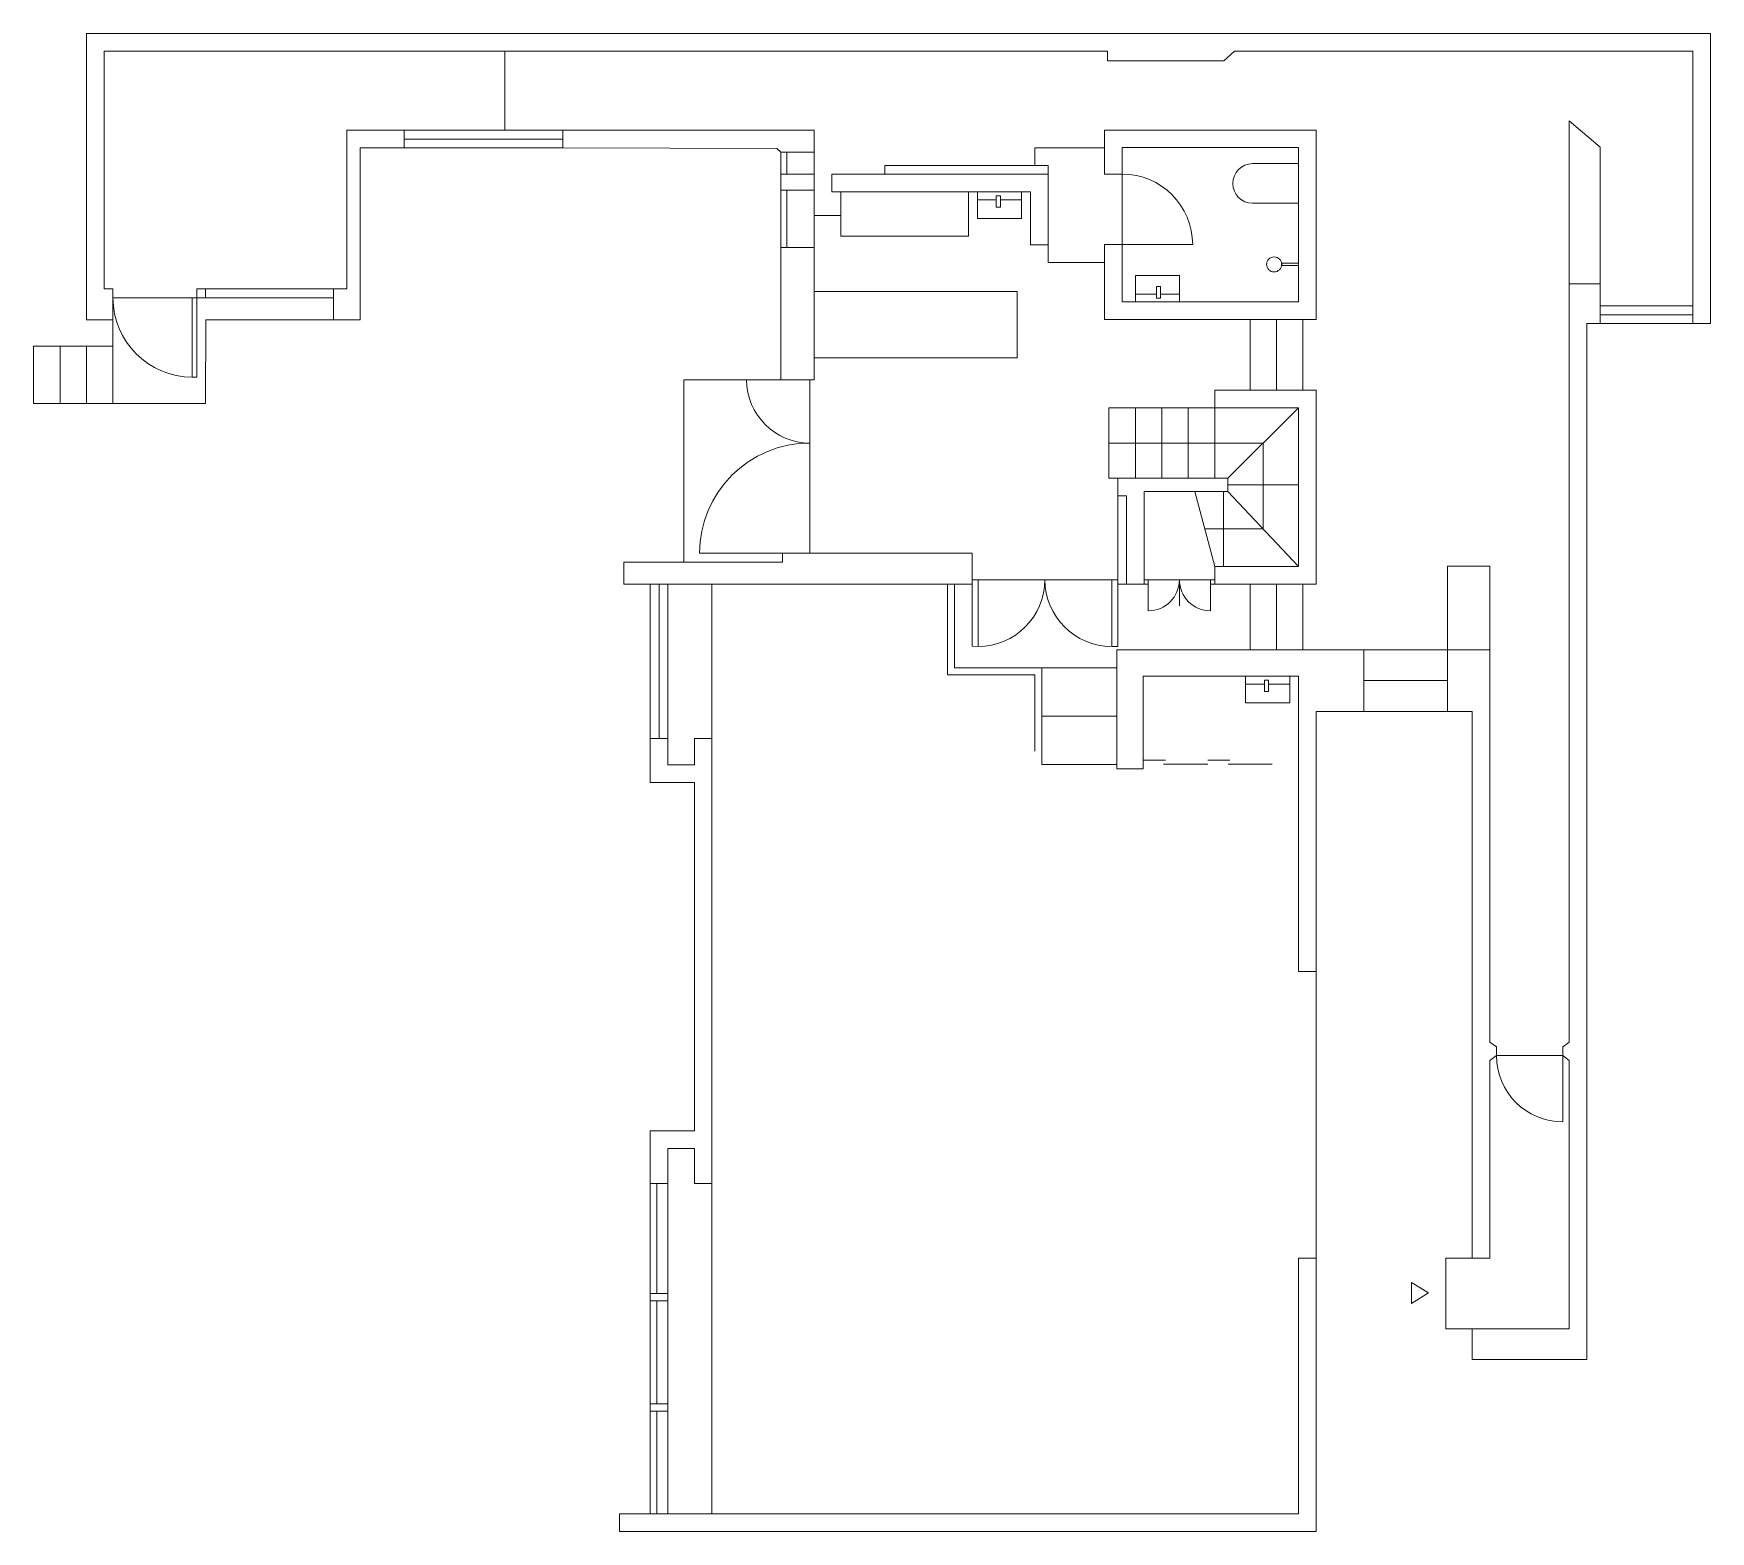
# Model space of a CAD drawing. Header units: millimetres. Extents: x 2902 to 15554, y -1771 to 10617.
# Drawn here: x 2902 to 4804, y -1751 to -52 of the extents above; entities that cross this region are included whole.
import ezdxf

# ---------------------------------------------------------------- set-up
doc = ezdxf.new("R2010")
doc.units = ezdxf.units.MM
for name, color, linetype, lineweight in [('arredi', 6, 'Continuous', 9), ('finestre', 4, 'Continuous', 9), ('muri', 1, 'Continuous', 9), ('porte', 2, 'Continuous', 9), ('proiezioni', 3, 'Continuous', 9)]:
    doc.layers.add(name, color=color, linetype=linetype, lineweight=lineweight)

msp = doc.modelspace()

# ---------------------------------------------------------------- linework, layer by layer
at = {"layer": 'arredi'}
for p, q in [((4336.5, -199.9), (4284.5, -199.9)), ((3972.5, -232), (3972.5, -262)), ((3972.5, -240.9), (3993.8, -240.9)), ((3998.6, -240.9), (4022.5, -240.9)), ((4022.5, -262), (4022.5, -232)), ((4336.5, -244.9), (4284.5, -244.9)), ((3972.5, -262), (4022.5, -262)), ((4201.5, -326.8), (4151.5, -326.8)), ((4151.5, -326.8), (4151.5, -356.8)), ((4201.5, -356.8), (4201.5, -326.8)), ((4175.4, -347.9), (4151.5, -347.9)), ((4201.5, -347.9), (4180.2, -347.9)), ((4276.5, -781.3), (4276.5, -811.3)), ((4276.5, -790.2), (4297.8, -790.2)), ((4302.5, -790.2), (4326.5, -790.2)), ((4326.5, -811.3), (4326.5, -781.3)), ((4276.5, -811.3), (4326.5, -811.3))]:
    msp.add_line(p, q, dxfattribs=at)
for points in [[(3993.8, -249.4), (3998.6, -249.4), (3998.6, -236.4), (3993.8, -236.4)], [(4317.4, -315.6), (4336.5, -315.6), (4336.5, -312.7), (4317.4, -312.7)], [(4180.2, -339.4), (4175.4, -339.4), (4175.4, -352.4), (4180.2, -352.4)], [(4297.8, -798.6), (4302.5, -798.6), (4302.5, -785.7), (4297.8, -785.7)]]:
    msp.add_lwpolyline(points, close=True, dxfattribs=at)
msp.add_circle((4308.8, -314.2), 8.55, dxfattribs=at)
msp.add_arc((4284.5, -222.4), 22.5, 90, 270, dxfattribs=at)
at = {"layer": 'finestre'}
for p, q in [((3322.5, -162), (3502.5, -162)), ((3502.5, -172), (3322.5, -172)), ((3322.5, -182), (3502.5, -182)), ((3749.5, -187), (3749.5, -212)), ((3756.5, -187), (3756.5, -212)), ((3787.5, -212), (3787.5, -187)), ((3749.5, -295), (3749.5, -230)), ((3756.5, -230), (3756.5, -295)), ((3787.5, -230), (3787.5, -295)), ((3242.5, -342), (3097.3, -342)), ((3097.3, -352), (3242.5, -352)), ((4678.5, -361.3), (4783.6, -361.3)), ((4678.5, -371.3), (4783.5, -371.3)), ((4783.5, -381.3), (4678.5, -381.3)), ((3601.5, -676.8), (3601.5, -851.8)), ((3611.5, -676.8), (3611.5, -851.8)), ((3621.5, -676.8), (3621.5, -851.8)), ((4505.5, -751.3), (4410.5, -751.3)), ((4505.5, -786.3), (4410.5, -786.3)), ((4505.5, -821.3), (4410.5, -821.3)), ((3601.5, -1356.8), (3601.5, -1731.3)), ((3609.1, -1356.8), (3609.1, -1481.5)), ((3621.5, -1356.8), (3621.5, -1731.3)), ((3609.1, -1489.8), (3609.1, -1606.5)), ((3609.1, -1614.9), (3609.1, -1731.3))]:
    msp.add_line(p, q, dxfattribs=at)
for points in [[(3601.5, -1481.5), (3621.5, -1481.5), (3621.5, -1489.8), (3601.5, -1489.8)], [(3601.5, -1606.5), (3621.5, -1606.5), (3621.5, -1614.9), (3601.5, -1614.9)]]:
    msp.add_lwpolyline(points, close=True, dxfattribs=at)
at = {"layer": 'muri'}
for p, q in [((4120.1, -72.4), (2982.3, -72.4)), ((2982.3, -72.4), (2982.3, -342)), ((4120.1, -72.4), (4120.1, -83.3)), ((4251.7, -83.3), (4264, -72.4)), ((4783.7, -72.4), (4264, -72.4)), ((4120.1, -83.3), (4251.7, -83.3)), ((3257.5, -342), (3257.5, -162)), ((3322.5, -162), (3257.5, -162)), ((3322.5, -182), (3322.5, -162)), ((3502.5, -162), (3502.5, -182)), ((3502.5, -162), (3787.5, -162)), ((3787.5, -162), (3787.5, -187)), ((4116.5, -211.8), (4116.5, -161.8)), ((4116.5, -161.8), (4356.5, -161.8)), ((4356.5, -161.8), (4356.5, -376.8)), ((3272.5, -377), (3272.5, -182)), ((3272.5, -182), (3322.5, -182)), ((3744.9, -182.6), (3502.5, -182)), ((3749.5, -187), (3744.9, -182.6)), ((3787.5, -187), (3749.5, -187)), ((4336.5, -181.8), (4136.5, -181.8)), ((4136.5, -181.8), (4136.5, -211.8)), ((4336.5, -356.8), (4336.5, -181.8)), ((3749.5, -212), (3749.5, -230)), ((3749.5, -212), (3787.5, -212)), ((3749.5, -212), (3749.5, -230)), ((3787.5, -212), (3787.5, -230)), ((4136.5, -211.8), (4116.5, -211.8)), ((3749.5, -230), (3787.5, -230)), ((3787.5, -295), (3749.5, -295)), ((3749.5, -295), (3749.5, -445)), ((3787.5, -295), (3787.5, -445)), ((4116.5, -376.8), (4116.5, -291.8)), ((4116.5, -291.8), (4136.5, -291.8)), ((4136.5, -291.8), (4136.5, -356.8)), ((2992.3, -342), (2982.3, -342)), ((2992.3, -342), (2992.3, -377)), ((3247.5, -342), (3242.5, -342)), ((3242.5, -342), (3242.5, -377)), ((3257.5, -342), (3247.5, -342)), ((4678.5, -336.3), (4643.5, -336.3)), ((4643.5, -336.3), (4643.5, -1196.2)), ((4678.5, -381.3), (4678.5, -336.3)), ((4136.5, -356.8), (4336.5, -356.8)), ((2992.3, -377), (2962.3, -377)), ((3242.5, -377), (3272.5, -377)), ((4356.5, -376.8), (4116.5, -376.8)), ((4663.5, -1556.3), (4663.5, -381.3)), ((4678.5, -381.3), (4663.5, -381.3)), ((3749.5, -445), (3787.5, -445)), ((4356.5, -456.8), (4241.5, -456.8)), ((4241.5, -456.8), (4241.5, -476.8)), ((4356.5, -456.8), (4356.5, -676.8)), ((4241.5, -476.8), (4336.5, -476.8)), ((4336.5, -476.8), (4336.5, -656.8)), ((4256.5, -556.8), (4131.5, -556.8)), ((4131.5, -556.8), (4131.5, -576.8)), ((4256.5, -571.8), (4256.5, -556.8)), ((4131.5, -576.8), (4141.5, -576.8)), ((4141.5, -576.8), (4141.5, -676.8)), ((4256.5, -571.8), (4161.5, -571.8)), ((4161.5, -571.8), (4161.5, -676.8)), ((3966.5, -641.8), (3751.5, -641.8)), ((3751.5, -641.8), (3751.5, -651.8)), ((3966.5, -676.8), (3966.5, -641.8)), ((3751.5, -651.8), (3571.5, -651.8)), ((3571.5, -651.8), (3571.5, -676.8)), ((4336.5, -656.8), (4241.5, -656.8)), ((4241.5, -656.8), (4241.5, -676.8)), ((3966.5, -676.8), (3571.5, -676.8)), ((3571.5, -676.8), (3671.5, -676.8)), ((4141.5, -676.8), (4161.5, -676.8)), ((4241.5, -676.8), (4356.5, -676.8)), ((4410.5, -751.3), (4130.5, -751.3)), ((4130.5, -751.3), (4130.5, -886.3)), ((4410.5, -751.3), (4410.5, -821.3)), ((4553.5, -751.3), (4505.5, -751.3)), ((4505.5, -751.3), (4505.5, -821.3)), ((4553.5, -1196.2), (4553.5, -751.3)), ((4160.5, -886.3), (4160.5, -781.3)), ((4160.5, -781.3), (4336.5, -781.3)), ((4336.5, -781.3), (4336.5, -1116.3)), ((4356.5, -821.3), (4356.5, -1116.3)), ((4410.5, -821.3), (4356.5, -821.3)), ((4356.5, -821.3), (4356.5, -1116.3)), ((4505.5, -821.3), (4533.5, -821.3)), ((4533.5, -1441.3), (4533.5, -821.3)), ((3621.5, -851.8), (3601.5, -851.8)), ((3601.5, -851.8), (3601.5, -901.8)), ((3601.5, -851.8), (3621.5, -851.8)), ((3621.5, -851.8), (3621.5, -881.8)), ((3671.5, -851.8), (3651.5, -851.8)), ((3671.5, -851.8), (3651.5, -851.8)), ((3651.5, -851.8), (3651.5, -881.8)), ((3671.5, -1356.8), (3671.5, -851.8)), ((3621.5, -881.8), (3651.5, -881.8)), ((4130.5, -886.3), (4160.5, -886.3)), ((3601.5, -901.8), (3651.5, -901.8)), ((3651.5, -901.8), (3651.5, -1296.8)), ((4356.5, -1116.3), (4336.5, -1116.3)), ((4561, -1201.6), (4553.5, -1196.2)), ((4636.1, -1201.6), (4643.5, -1196.2)), ((4561, -1211.6), (4553.5, -1217)), ((4561, -1201.6), (4561, -1211.6)), ((4636.1, -1201.6), (4636.1, -1211.6)), ((4636.1, -1211.6), (4643.5, -1217)), ((4553.5, -1441.3), (4553.5, -1217)), ((4643.5, -1217), (4643.5, -1521.3)), ((3651.5, -1296.8), (3601.5, -1296.8)), ((3601.5, -1296.8), (3601.5, -1356.8)), ((3621.5, -1356.8), (3621.5, -1316.8)), ((3651.5, -1316.8), (3621.5, -1316.8)), ((3651.5, -1356.8), (3651.5, -1316.8)), ((3601.5, -1356.8), (3621.5, -1356.8)), ((3671.5, -1356.8), (3651.5, -1356.8)), ((4356.5, -1441.3), (4336.5, -1441.3)), ((4336.5, -1441.3), (4336.5, -1731.3)), ((4356.5, -1751.3), (4356.5, -1441.3)), ((4533.5, -1441.3), (4553.5, -1441.3)), ((4643.5, -1521.3), (4533.5, -1521.3)), ((4533.5, -1521.3), (4533.5, -1556.3)), ((4533.5, -1556.3), (4663.5, -1556.3)), ((4336.5, -1731.3), (3566.5, -1731.3)), ((3566.5, -1731.3), (3566.5, -1751.3)), ((3566.5, -1751.3), (4356.5, -1751.3))]:
    msp.add_line(p, q, dxfattribs=at)
msp.add_lwpolyline([(2962.3, -377), (2962.3, -52.4), (4803.5, -52.4), (4803.5, -381.3), (4783.5, -381.3), (4783.7, -72.4)], dxfattribs=at)
msp.add_lwpolyline([(2962.3, -378.8), (2962.3, -378.8), (2962.3, -378.8)], close=True, dxfattribs=at)
at = {"layer": 'porte'}
for p, q in [((4136.5, -211.8), (4136.5, -291.8)), ((4136.5, -291.8), (4216.5, -291.8)), ((3082.3, -352), (3082.3, -442)), ((3087.3, -442), (3087.3, -352)), ((3082.3, -442), (3087.3, -442)), ((3782.5, -445), (3710.7, -445)), ((3782.5, -445), (3782.5, -641.8)), ((3782.5, -641.8), (3657.5, -641.8)), ((4131.5, -671.8), (3966.5, -671.8)), ((3966.5, -671.8), (3966.5, -747.2)), ((3973.2, -747.5), (3973.2, -671.8)), ((4124.7, -747.5), (4124.7, -671.8)), ((4131.5, -671.8), (4131.5, -747.5)), ((4161.5, -671.8), (4241.5, -671.8)), ((4161.5, -676.8), (4166.1, -676.8)), ((4166.1, -707.1), (4166.1, -671.8)), ((4201.5, -671.8), (4201.5, -701.4)), ((4236.8, -707.1), (4236.8, -671.8)), ((4241.5, -676.8), (4236.8, -676.8)), ((3966.5, -747.2), (3973.2, -747.5)), ((4131.5, -747.5), (4124.7, -747.5)), ((4561, -1211.6), (4636.1, -1211.6)), ((4636.1, -1211.6), (4636.1, -1286.7))]:
    msp.add_line(p, q, dxfattribs=at)
for centre, radius, start, end in [((4136.5, -291.8), 80, 0, 90), ((3082.3, -352), 90, 180, 270), ((3782.5, -445), 71.8, 180, 270), ((3782.5, -641.8), 125, 90, 180), ((3973.2, -671.8), 75.7, 270, 0), ((4124.7, -671.8), 75.7, 180, 270), ((4166.1, -671.8), 35.3, 270, 0), ((4236.8, -671.8), 35.3, 180, 270), ((4636.1, -1211.6), 75.1, 180, 270)]:
    msp.add_arc(centre, radius, start, end, dxfattribs=at)
at = {"layer": 'proiezioni'}
for p, q in [((3436.6, -72.4), (3436.6, -162)), ((4643.5, -336.3), (4643.5, -151.3)), ((4678.5, -181.3), (4643.5, -151.3)), ((4037.5, -202), (4037.5, -182)), ((4037.5, -182), (4116.5, -182)), ((4678.5, -336.3), (4678.5, -181.3)), ((3867.5, -212), (3867.5, -202)), ((3867.5, -202), (4052.5, -202)), ((4052.5, -202), (4037.5, -202)), ((4052.5, -202), (4052.5, -212)), ((3807.5, -212), (3807.5, -232)), ((3807.5, -212), (4052.5, -212)), ((3807.5, -212), (3867.5, -212)), ((4052.5, -292), (4052.5, -212)), ((3807.5, -232), (4032.5, -232)), ((3817.5, -232), (3817.5, -282)), ((3962.5, -282), (3962.5, -232)), ((3962.5, -232), (3972.5, -232)), ((4032.5, -232), (4032.5, -292)), ((3787.5, -258.6), (3817.5, -258.6)), ((3817.5, -282), (3962.5, -282)), ((4032.5, -292), (4052.5, -292)), ((4052.5, -292), (4052.5, -312)), ((4052.5, -312), (4116.5, -312)), ((2992.3, -342), (2992.3, -352)), ((3097.3, -342), (3087.3, -342)), ((3087.3, -342), (3087.3, -352)), ((3097.3, -352), (3097.3, -342)), ((2992.3, -352), (3082.3, -352)), ((3087.3, -352), (3082.3, -352)), ((3087.3, -352), (3097.3, -352)), ((4017.5, -345), (3787.5, -345)), ((4017.5, -420), (4017.5, -345)), ((2992.3, -377), (2992.3, -472)), ((3097.5, -377), (3097.3, -472)), ((3242.5, -377), (3097.5, -377)), ((4281.5, -456.8), (4281.5, -376.8)), ((4311.5, -456.8), (4311.5, -376.8)), ((4341.5, -456.8), (4341.5, -376.8)), ((2902.3, -472), (2902.3, -407)), ((2902.3, -407), (2992.3, -407)), ((2932.3, -472), (2932.3, -407)), ((2962.3, -472), (2962.3, -407)), ((3787.5, -420), (4017.5, -420)), ((3749.5, -445), (3639.5, -445)), ((3639.5, -445), (3639.5, -651.8)), ((2962.3, -472), (2902.3, -472)), ((2992.3, -472), (2962.3, -472)), ((2992.3, -472), (3097.3, -472)), ((4241.5, -476.8), (4121.5, -476.8)), ((4121.5, -476.8), (4121.5, -556.8)), ((4151.5, -476.8), (4151.5, -556.8)), ((4181.5, -476.8), (4181.5, -556.8)), ((4211.5, -476.8), (4211.5, -556.8)), ((4241.5, -476.8), (4241.5, -556.8)), ((4256.5, -556.8), (4336.5, -476.8)), ((4121.5, -516.8), (4296.5, -516.8)), ((4296.5, -516.8), (4296.5, -614.3)), ((4121.5, -556.8), (4131.5, -556.8)), ((4256.5, -564.3), (4336.5, -564.3)), ((4131.5, -576.8), (4131.5, -676.8)), ((4241.5, -656.8), (4218.8, -571.8)), ((4251.5, -571.8), (4251.5, -656.8)), ((4256.5, -571.8), (4336.5, -656.8)), ((4296.5, -614.3), (4230.1, -614.3)), ((4553.5, -656.3), (4505.5, -656.3)), ((4505.5, -656.3), (4505.5, -751.3)), ((4553.5, -751.3), (4553.5, -656.3)), ((3671.5, -676.8), (3671.5, -851.8)), ((3938.5, -676.8), (3938.5, -779.8)), ((3946.5, -676.8), (3946.5, -771.8)), ((4131.5, -676.8), (4141.5, -676.8)), ((4281.5, -751.3), (4281.5, -676.8)), ((4311.5, -751.3), (4311.5, -676.8)), ((4341.5, -751.3), (4341.5, -676.8)), ((3946.5, -771.8), (4130.5, -771.8)), ((4045.5, -881.3), (4045.5, -771.8)), ((3938.5, -779.8), (4037.5, -779.8)), ((4037.5, -866.3), (4037.5, -779.8)), ((4045.5, -826.5), (4130.5, -826.5)), ((4130.5, -881.3), (4045.5, -881.3)), ((4160.5, -876.3), (4185.5, -876.3)), ((4183.6, -881.1), (4233.6, -881.1)), ((4233.7, -876.3), (4258.7, -876.3)), ((4256.7, -881.1), (4306.7, -881.1)), ((4356.5, -1116.3), (4356.5, -1441.3)), ((3671.5, -1356.8), (3671.5, -1731.3)), ((4533.5, -1441.3), (4503.5, -1441.3)), ((4503.5, -1441.3), (4503.5, -1521.3)), ((4464.6, -1468.8), (4464.6, -1492.9)), ((4483.9, -1480.8), (4464.6, -1468.8)), ((4464.6, -1492.9), (4483.9, -1480.8)), ((4503.5, -1521.3), (4533.5, -1521.3))]:
    msp.add_line(p, q, dxfattribs=at)

doc.saveas('drawing.dxf')
